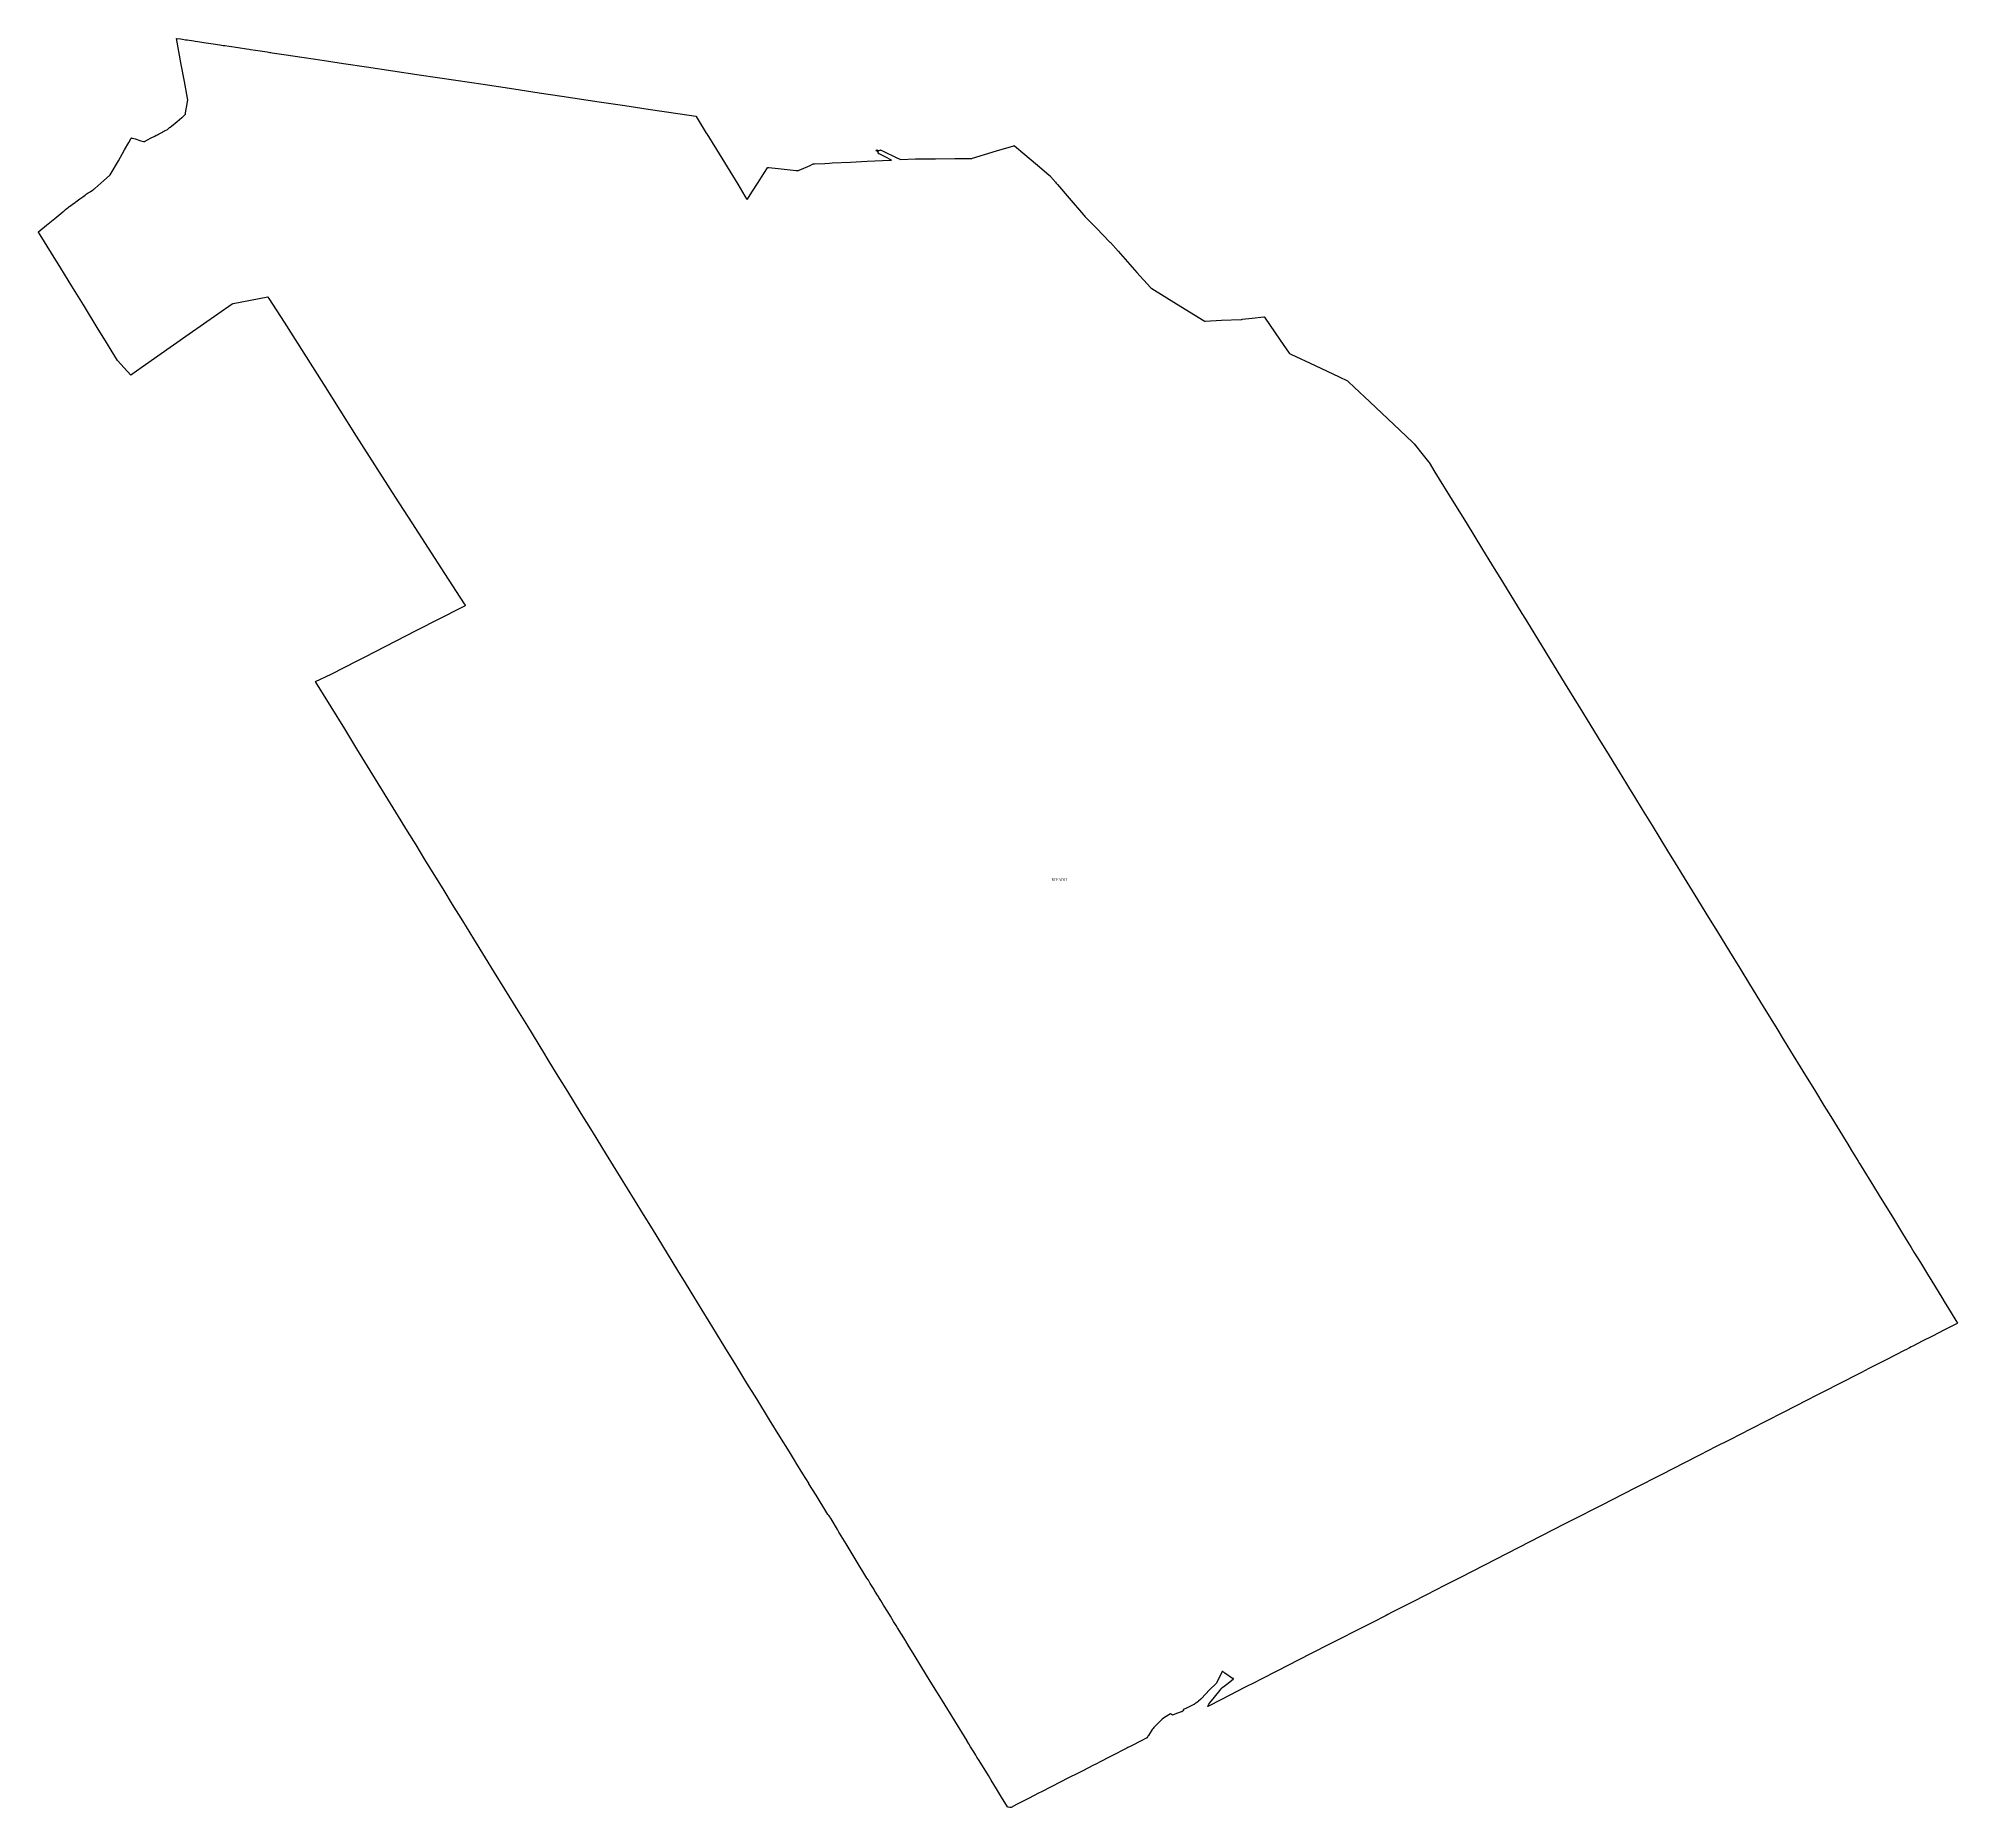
# Model space of a CAD drawing. Header units: inches. Extents: x 0.63 to 3.42, y -0.46 to 2.65.
# Drawn here: x 2.72496 to 2.76835, y 1.22217 to 1.26215 of the extents above; entities that cross this region are included whole.
import ezdxf
from ezdxf.enums import TextEntityAlignment as Align

# ---------------------------------------------------------------- set-up
doc = ezdxf.new("R2010")
doc.units = ezdxf.units.IN
doc.header["$MEASUREMENT"] = 0
doc.layers.add('Polygons', color=163, linetype='Continuous', true_color=0x4576f4)
doc.layers.add('PolygonsAnno', color=252, linetype='Continuous', true_color=0x997681)
doc.styles.add('Times New Roman', font='times.ttf')

msp = doc.modelspace()

# ---------------------------------------------------------------- linework, layer by layer
at = {"layer": 'Polygons'}
msp.add_polyline3d([(2.724961, 1.257779, 0), (2.724965, 1.257782, 0), (2.724971, 1.257788, 0), (2.725148, 1.257933, 0), (2.725332, 1.258085, 0), (2.725516, 1.258237, 0), (2.725535, 1.258252, 0), (2.725554, 1.258268, 0), (2.725573, 1.258284, 0), (2.725601, 1.258308, 0), (2.725601, 1.258307, 0), (2.725639, 1.258338, 0), (2.725658, 1.258353, 0), (2.725666, 1.258359, 0), (2.725726, 1.2584, 0), (2.725756, 1.25842, 0), (2.725792, 1.258446, 0), (2.725807, 1.258457, 0), (2.725838, 1.258481, 0), (2.725868, 1.258503, 0), (2.725897, 1.258525, 0), (2.725966, 1.258577, 0), (2.726015, 1.258614, 0), (2.726044, 1.258635, 0), (2.726054, 1.258643, 0), (2.726064, 1.258648, 0), (2.726086, 1.258661, 0), (2.72613, 1.258685, 0), (2.72614, 1.258692, 0), (2.726201, 1.258733, 0), (2.726218, 1.258744, 0), (2.72623, 1.258753, 0), (2.72624, 1.258762, 0), (2.726444, 1.258942, 0), (2.726569, 1.259053, 0), (2.726578, 1.259061, 0), (2.726585, 1.259072, 0), (2.726769, 1.259391, 0), (2.72691, 1.259638, 0), (2.727003, 1.259799, 0), (2.727061, 1.2599, 0), (2.727064, 1.259905, 0), (2.727075, 1.259902, 0), (2.727085, 1.259899, 0), (2.727146, 1.259881, 0), (2.727279, 1.259841, 0), (2.727339, 1.259823, 0), (2.727351, 1.25982, 0), (2.727361, 1.259825, 0), (2.727427, 1.25986, 0), (2.727514, 1.259905, 0), (2.727592, 1.259946, 0), (2.727625, 1.259964, 0), (2.727652, 1.259978, 0), (2.727679, 1.259992, 0), (2.727703, 1.260005, 0), (2.727735, 1.260022, 0), (2.727779, 1.260044, 0), (2.727784, 1.260047, 0), (2.727801, 1.260056, 0), (2.727812, 1.260062, 0), (2.727878, 1.260096, 0), (2.727894, 1.260109, 0), (2.727927, 1.260137, 0), (2.727961, 1.260165, 0), (2.72797, 1.260172, 0), (2.728101, 1.260279, 0), (2.728205, 1.260363, 0), (2.728219, 1.260376, 0), (2.728226, 1.260383, 0), (2.728236, 1.260393, 0), (2.728248, 1.260404, 0), (2.728257, 1.260413, 0), (2.728275, 1.26043, 0), (2.728283, 1.260438, 0), (2.728285, 1.260445, 0), (2.728288, 1.260465, 0), (2.728295, 1.260514, 0), (2.728308, 1.260595, 0), (2.728336, 1.260767, 0), (2.728329, 1.260804, 0), (2.728261, 1.261179, 0), (2.72819, 1.261565, 0), (2.728135, 1.261858, 0), (2.728082, 1.262149, 0), (2.728081, 1.262151, 0), (2.728082, 1.262154, 0), (2.728094, 1.262153, 0), (2.728172, 1.262141, 0), (2.728219, 1.262134, 0), (2.728284, 1.262124, 0), (2.728322, 1.262119, 0), (2.728371, 1.262111, 0), (2.728422, 1.262104, 0), (2.728473, 1.262096, 0), (2.728506, 1.262091, 0), (2.728569, 1.262081, 0), (2.728698, 1.262063, 0), (2.728912, 1.26203, 0), (2.729063, 1.262008, 0), (2.729138, 1.261997, 0), (2.729173, 1.261991, 0), (2.729277, 1.261976, 0), (2.729479, 1.261946, 0), (2.729666, 1.261918, 0), (2.729724, 1.261909, 0), (2.729753, 1.261905, 0), (2.729867, 1.261888, 0), (2.73013, 1.261848, 0), (2.730192, 1.261839, 0), (2.730217, 1.261835, 0), (2.730243, 1.261831, 0), (2.730509, 1.261791, 0), (2.730971, 1.261722, 0), (2.731378, 1.261661, 0), (2.731858, 1.261589, 0), (2.732378, 1.261511, 0), (2.732972, 1.261422, 0), (2.733569, 1.261333, 0), (2.734399, 1.261209, 0), (2.735013, 1.261117, 0), (2.735712, 1.261012, 0), (2.736281, 1.260927, 0), (2.736791, 1.26085, 0), (2.737639, 1.260723, 0), (2.738216, 1.260637, 0), (2.738747, 1.260557, 0), (2.739467, 1.260449, 0), (2.739821, 1.260396, 0), (2.739827, 1.260395, 0), (2.73983, 1.26039, 0), (2.74006, 1.260014, 0), (2.740069, 1.26, 0), (2.74041, 1.259445, 0), (2.740771, 1.258857, 0), (2.740934, 1.258592, 0), (2.740971, 1.258532, 0), (2.740983, 1.258512, 0), (2.740989, 1.258521, 0), (2.741089, 1.258677, 0), (2.741229, 1.258895, 0), (2.741307, 1.259016, 0), (2.741442, 1.259226, 0), (2.741448, 1.259236, 0), (2.741471, 1.259234, 0), (2.741686, 1.259212, 0), (2.742089, 1.259171, 0), (2.742127, 1.259167, 0), (2.742141, 1.259166, 0), (2.742161, 1.259175, 0), (2.742406, 1.259285, 0), (2.74246, 1.25931, 0), (2.742476, 1.259317, 0), (2.742502, 1.259318, 0), (2.742743, 1.25933, 0), (2.742848, 1.259335, 0), (2.742907, 1.259339, 0), (2.743321, 1.259359, 0), (2.7437, 1.259377, 0), (2.744045, 1.259395, 0), (2.744241, 1.259404, 0), (2.744248, 1.259404, 0), (2.74425, 1.259404, 0), (2.744234, 1.259412, 0), (2.744115, 1.259469, 0), (2.743964, 1.259542, 0), (2.743951, 1.259548, 0), (2.743949, 1.259552, 0), (2.743942, 1.259569, 0), (2.743946, 1.259578, 0), (2.74395, 1.259587, 0), (2.743939, 1.259592, 0), (2.743928, 1.259597, 0), (2.74392, 1.259604, 0), (2.743901, 1.259617, 0), (2.743913, 1.259637, 0), (2.743953, 1.259621, 0), (2.743961, 1.259619, 0), (2.74397, 1.259622, 0), (2.743987, 1.259629, 0), (2.743998, 1.259634, 0), (2.744006, 1.25963, 0), (2.744041, 1.259613, 0), (2.74438, 1.259449, 0), (2.744406, 1.259437, 0), (2.744421, 1.259429, 0), (2.744448, 1.259415, 0), (2.744451, 1.259414, 0), (2.744789, 1.259431, 0), (2.744802, 1.259432, 0), (2.744823, 1.259432, 0), (2.745238, 1.259435, 0), (2.74568, 1.259438, 0), (2.746047, 1.259441, 0), (2.746061, 1.259441, 0), (2.746076, 1.259445, 0), (2.746623, 1.259611, 0), (2.74701, 1.259729, 0), (2.747021, 1.259732, 0), (2.747026, 1.259729, 0), (2.747262, 1.259529, 0), (2.747648, 1.259204, 0), (2.747812, 1.259066, 0), (2.747822, 1.259058, 0), (2.747826, 1.259052, 0), (2.747922, 1.258941, 0), (2.747931, 1.258931, 0), (2.747952, 1.258906, 0), (2.74797, 1.258885, 0), (2.747977, 1.258877, 0), (2.747997, 1.258854, 0), (2.748264, 1.258544, 0), (2.748585, 1.258169, 0), (2.748601, 1.258151, 0), (2.748619, 1.258133, 0), (2.748877, 1.257867, 0), (2.749175, 1.25756, 0), (2.749185, 1.257551, 0), (2.749196, 1.257538, 0), (2.74937, 1.257343, 0), (2.749796, 1.256867, 0), (2.750101, 1.256525, 0), (2.75011, 1.256516, 0), (2.750128, 1.256505, 0), (2.750687, 1.256159, 0), (2.751313, 1.255772, 0), (2.751324, 1.255765, 0), (2.751335, 1.255766, 0), (2.751706, 1.255783, 0), (2.75215, 1.255805, 0), (2.752163, 1.255805, 0), (2.752173, 1.255807, 0), (2.7524, 1.255833, 0), (2.75266, 1.255863, 0), (2.752673, 1.255864, 0), (2.752678, 1.255856, 0), (2.753033, 1.255338, 0), (2.753235, 1.255043, 0), (2.753244, 1.255031, 0), (2.753273, 1.255017, 0), (2.753821, 1.254759, 0), (2.754365, 1.254504, 0), (2.754551, 1.254416, 0), (2.754562, 1.254411, 0), (2.754577, 1.254396, 0), (2.754706, 1.254275, 0), (2.755062, 1.253937, 0), (2.755738, 1.253298, 0), (2.756032, 1.25302, 0), (2.756044, 1.253009, 0), (2.75606, 1.252989, 0), (2.756265, 1.252736, 0), (2.756388, 1.252585, 0), (2.756396, 1.252576, 0), (2.756399, 1.25257, 0), (2.756532, 1.252353, 0), (2.756958, 1.25166, 0), (2.757234, 1.251211, 0), (2.757606, 1.250607, 0), (2.757813, 1.25027, 0), (2.758056, 1.249874, 0), (2.758496, 1.249159, 0), (2.758575, 1.249031, 0), (2.7586, 1.248992, 0), (2.759477, 1.24756, 0), (2.759864, 1.24693, 0), (2.760223, 1.246347, 0), (2.76047, 1.245945, 0), (2.760696, 1.245577, 0), (2.760863, 1.245305, 0), (2.760908, 1.245231, 0), (2.76104, 1.245017, 0), (2.761219, 1.244726, 0), (2.76144, 1.244366, 0), (2.761791, 1.243794, 0), (2.761964, 1.243513, 0), (2.762226, 1.243086, 0), (2.762407, 1.242792, 0), (2.762715, 1.242289, 0), (2.762915, 1.241965, 0), (2.763187, 1.241521, 0), (2.763422, 1.241139, 0), (2.763642, 1.240781, 0), (2.763951, 1.240278, 0), (2.764257, 1.23978, 0), (2.764404, 1.239539, 0), (2.76457, 1.239269, 0), (2.76485, 1.238813, 0), (2.765134, 1.238351, 0), (2.765324, 1.238041, 0), (2.765479, 1.237788, 0), (2.765827, 1.237222, 0), (2.765863, 1.237162, 0), (2.765951, 1.23702, 0), (2.7661, 1.236777, 0), (2.766117, 1.23675, 0), (2.766142, 1.236708, 0), (2.766168, 1.236666, 0), (2.766447, 1.236212, 0), (2.766574, 1.236004, 0), (2.766895, 1.235483, 0), (2.76708, 1.235181, 0), (2.767183, 1.235013, 0), (2.767298, 1.234825, 0), (2.76736, 1.234724, 0), (2.767504, 1.23449, 0), (2.767665, 1.234227, 0), (2.767765, 1.234064, 0), (2.767992, 1.233695, 0), (2.768067, 1.233573, 0), (2.768117, 1.23349, 0), (2.768306, 1.233182, 0), (2.768347, 1.233116, 0), (2.768335, 1.23311, 0), (2.768034, 1.232957, 0), (2.767779, 1.232826, 0), (2.767548, 1.232708, 0), (2.767334, 1.232599, 0), (2.7673, 1.232581, 0), (2.767256, 1.232559, 0), (2.767178, 1.232519, 0), (2.767156, 1.232508, 0), (2.766733, 1.232292, 0), (2.766343, 1.232093, 0), (2.766175, 1.232007, 0), (2.765627, 1.231727, 0), (2.765374, 1.231598, 0), (2.7651, 1.231458, 0), (2.764988, 1.231401, 0), (2.764931, 1.231372, 0), (2.764681, 1.231244, 0), (2.764405, 1.231103, 0), (2.764022, 1.230907, 0), (2.763663, 1.230724, 0), (2.763196, 1.230484, 0), (2.762876, 1.230321, 0), (2.762527, 1.230143, 0), (2.762333, 1.230044, 0), (2.762321, 1.230037, 0), (2.762185, 1.229968, 0), (2.761644, 1.229691, 0), (2.761047, 1.229386, 0), (2.760537, 1.229125, 0), (2.76048, 1.229096, 0), (2.760379, 1.229046, 0), (2.760337, 1.229024, 0), (2.760106, 1.228905, 0), (2.759817, 1.228758, 0), (2.759455, 1.228573, 0), (2.757122, 1.22738, 0), (2.756746, 1.227187, 0), (2.756337, 1.226978, 0), (2.756005, 1.226808, 0), (2.755832, 1.22672, 0), (2.755567, 1.226585, 0), (2.755467, 1.226534, 0), (2.755426, 1.226513, 0), (2.755104, 1.226348, 0), (2.754595, 1.226089, 0), (2.75454, 1.226061, 0), (2.754179, 1.225877, 0), (2.753721, 1.225644, 0), (2.753471, 1.225516, 0), (2.753438, 1.225499, 0), (2.752985, 1.225269, 0), (2.752575, 1.22506, 0), (2.75246, 1.225001, 0), (2.75224, 1.224889, 0), (2.751708, 1.224616, 0), (2.7514, 1.224457, 0), (2.751392, 1.224453, 0), (2.751393, 1.224455, 0), (2.751395, 1.224459, 0), (2.751421, 1.224508, 0), (2.751424, 1.224515, 0), (2.751429, 1.22452, 0), (2.751478, 1.22458, 0), (2.751648, 1.224789, 0), (2.751702, 1.224854, 0), (2.751718, 1.224875, 0), (2.751724, 1.224882, 0), (2.751733, 1.224889, 0), (2.751823, 1.224961, 0), (2.751967, 1.225075, 0), (2.751976, 1.225082, 0), (2.751978, 1.225086, 0), (2.751958, 1.22509, 0), (2.751784, 1.225209, 0), (2.751764, 1.22522, 0), (2.75174, 1.225239, 0), (2.751728, 1.22525, 0), (2.751726, 1.225249, 0), (2.751724, 1.225244, 0), (2.751668, 1.225135, 0), (2.751587, 1.224977, 0), (2.751581, 1.224967, 0), (2.751573, 1.224959, 0), (2.751547, 1.224935, 0), (2.751471, 1.224866, 0), (2.751444, 1.224841, 0), (2.751436, 1.224832, 0), (2.751256, 1.224637, 0), (2.751237, 1.224619, 0), (2.751183, 1.224572, 0), (2.751171, 1.224563, 0), (2.751107, 1.224516, 0), (2.751091, 1.224504, 0), (2.751081, 1.224499, 0), (2.750959, 1.224439, 0), (2.750918, 1.224419, 0), (2.750908, 1.224414, 0), (2.750902, 1.224412, 0), (2.75086, 1.224398, 0), (2.750857, 1.224393, 0), (2.75083, 1.224359, 0), (2.750815, 1.224342, 0), (2.750806, 1.224337, 0), (2.750797, 1.224333, 0), (2.750653, 1.224285, 0), (2.750597, 1.224262, 0), (2.750553, 1.224288, 0), (2.750416, 1.224209, 0), (2.750362, 1.224169, 0), (2.750324, 1.22413, 0), (2.750176, 1.223978, 0), (2.750158, 1.223961, 0), (2.750142, 1.223936, 0), (2.750056, 1.223802, 0), (2.750044, 1.223781, 0), (2.750023, 1.22375, 0), (2.750014, 1.223742, 0), (2.750002, 1.223736, 0), (2.749923, 1.223695, 0), (2.749644, 1.223553, 0), (2.749591, 1.223526, 0), (2.749568, 1.223514, 0), (2.749213, 1.223332, 0), (2.749169, 1.22331, 0), (2.748975, 1.223211, 0), (2.748863, 1.223153, 0), (2.748814, 1.223128, 0), (2.748569, 1.223003, 0), (2.748468, 1.222951, 0), (2.748236, 1.222833, 0), (2.748072, 1.222749, 0), (2.74764, 1.222527, 0), (2.747571, 1.222493, 0), (2.747361, 1.222385, 0), (2.747192, 1.222298, 0), (2.747072, 1.222237, 0), (2.746953, 1.222176, 0), (2.746943, 1.22217, 0), (2.746935, 1.222172, 0), (2.746921, 1.222175, 0), (2.746885, 1.222182, 0), (2.746871, 1.222185, 0), (2.746867, 1.222191, 0), (2.746733, 1.222409, 0), (2.74662, 1.222593, 0), (2.746498, 1.22279, 0), (2.746436, 1.222893, 0), (2.746228, 1.223232, 0), (2.746179, 1.223311, 0), (2.746152, 1.223354, 0), (2.746129, 1.223392, 0), (2.746104, 1.223432, 0), (2.746035, 1.223544, 0), (2.745991, 1.223615, 0), (2.74596, 1.223668, 0), (2.745954, 1.223676, 0), (2.745396, 1.224585, 0), (2.745286, 1.224763, 0), (2.745121, 1.22503, 0), (2.744908, 1.225377, 0), (2.744759, 1.225621, 0), (2.744626, 1.225838, 0), (2.744573, 1.22593, 0), (2.744565, 1.225945, 0), (2.744381, 1.226236, 0), (2.744352, 1.226283, 0), (2.744294, 1.226378, 0), (2.74422, 1.226497, 0), (2.744161, 1.226593, 0), (2.744069, 1.226743, 0), (2.744002, 1.226853, 0), (2.743962, 1.226918, 0), (2.74395, 1.226938, 0), (2.743925, 1.226977, 0), (2.7439, 1.227019, 0), (2.743865, 1.227075, 0), (2.743851, 1.227098, 0), (2.743822, 1.227146, 0), (2.743766, 1.227237, 0), (2.743723, 1.227307, 0), (2.743691, 1.227358, 0), (2.743448, 1.227753, 0), (2.743218, 1.228129, 0), (2.74307, 1.228369, 0), (2.743058, 1.228393, 0), (2.74305, 1.228411, 0), (2.743036, 1.228444, 0), (2.743027, 1.228458, 0), (2.742881, 1.228697, 0), (2.742868, 1.228717, 0), (2.742859, 1.228731, 0), (2.742829, 1.228769, 0), (2.742809, 1.228793, 0), (2.742784, 1.228834, 0), (2.742541, 1.229229, 0), (2.74238, 1.22949, 0), (2.74238, 1.229491, 0), (2.742378, 1.229494, 0), (2.742374, 1.229501, 0), (2.742243, 1.22971, 0), (2.742086, 1.229969, 0), (2.742076, 1.229984, 0), (2.741937, 1.230208, 0), (2.741725, 1.230555, 0), (2.74149, 1.230936, 0), (2.741201, 1.231409, 0), (2.740979, 1.231766, 0), (2.740727, 1.232177, 0), (2.740482, 1.232575, 0), (2.740289, 1.232888, 0), (2.740124, 1.233156, 0), (2.739966, 1.233414, 0), (2.739838, 1.233626, 0), (2.739804, 1.23368, 0), (2.739591, 1.234027, 0), (2.739419, 1.234306, 0), (2.738841, 1.235247, 0), (2.738637, 1.235578, 0), (2.738436, 1.235906, 0), (2.737807, 1.236928, 0), (2.737485, 1.23745, 0), (2.737233, 1.23786, 0), (2.736929, 1.238355, 0), (2.736677, 1.238764, 0), (2.736488, 1.23907, 0), (2.736388, 1.239236, 0), (2.736024, 1.239828, 0), (2.735801, 1.24019, 0), (2.735506, 1.240667, 0), (2.735273, 1.241045, 0), (2.735071, 1.241374, 0), (2.734806, 1.241804, 0), (2.734556, 1.242209, 0), (2.734326, 1.242583, 0), (2.734132, 1.242899, 0), (2.733699, 1.243601, 0), (2.733499, 1.243927, 0), (2.733307, 1.244238, 0), (2.733044, 1.244666, 0), (2.732403, 1.245705, 0), (2.73216, 1.246101, 0), (2.731885, 1.246547, 0), (2.731576, 1.247049, 0), (2.731233, 1.247607, 0), (2.731224, 1.24762, 0), (2.731581, 1.247786, 0), (2.73218, 1.248094, 0), (2.73233, 1.248171, 0), (2.733514, 1.248777, 0), (2.734538, 1.249301, 0), (2.734613, 1.249336, 0), (2.734618, 1.249338, 0), (2.734616, 1.249343, 0), (2.734591, 1.249376, 0), (2.73415, 1.250059, 0), (2.733407, 1.251209, 0), (2.733036, 1.251784, 0), (2.732156, 1.253168, 0), (2.731411, 1.254339, 0), (2.730521, 1.255738, 0), (2.730179, 1.256276, 0), (2.730159, 1.256308, 0), (2.73015, 1.256306, 0), (2.729365, 1.256159, 0), (2.729354, 1.256157, 0), (2.729344, 1.256151, 0), (2.728372, 1.25547, 0), (2.727306, 1.254722, 0), (2.727053, 1.254545, 0), (2.726752, 1.254877, 0), (2.726527, 1.255242, 0), (2.726518, 1.255255, 0), (2.726515, 1.25526, 0), (2.726315, 1.255584, 0), (2.725978, 1.256131, 0), (2.725718, 1.256555, 0), (2.72547, 1.256958, 0), (2.725259, 1.257298, 0), (2.725, 1.257716, 0), (2.724964, 1.257774, 0)], close=True, dxfattribs=at)

# ---------------------------------------------------------------- texts
at = {"layer": 'PolygonsAnno', "color": 1, "style": 'Times New Roman'}
msp.add_text('RIYADH', height=0.0000591, dxfattribs=at).set_placement((2.747863, 1.243093), align=Align.BOTTOM_LEFT)

doc.saveas('drawing.dxf')
